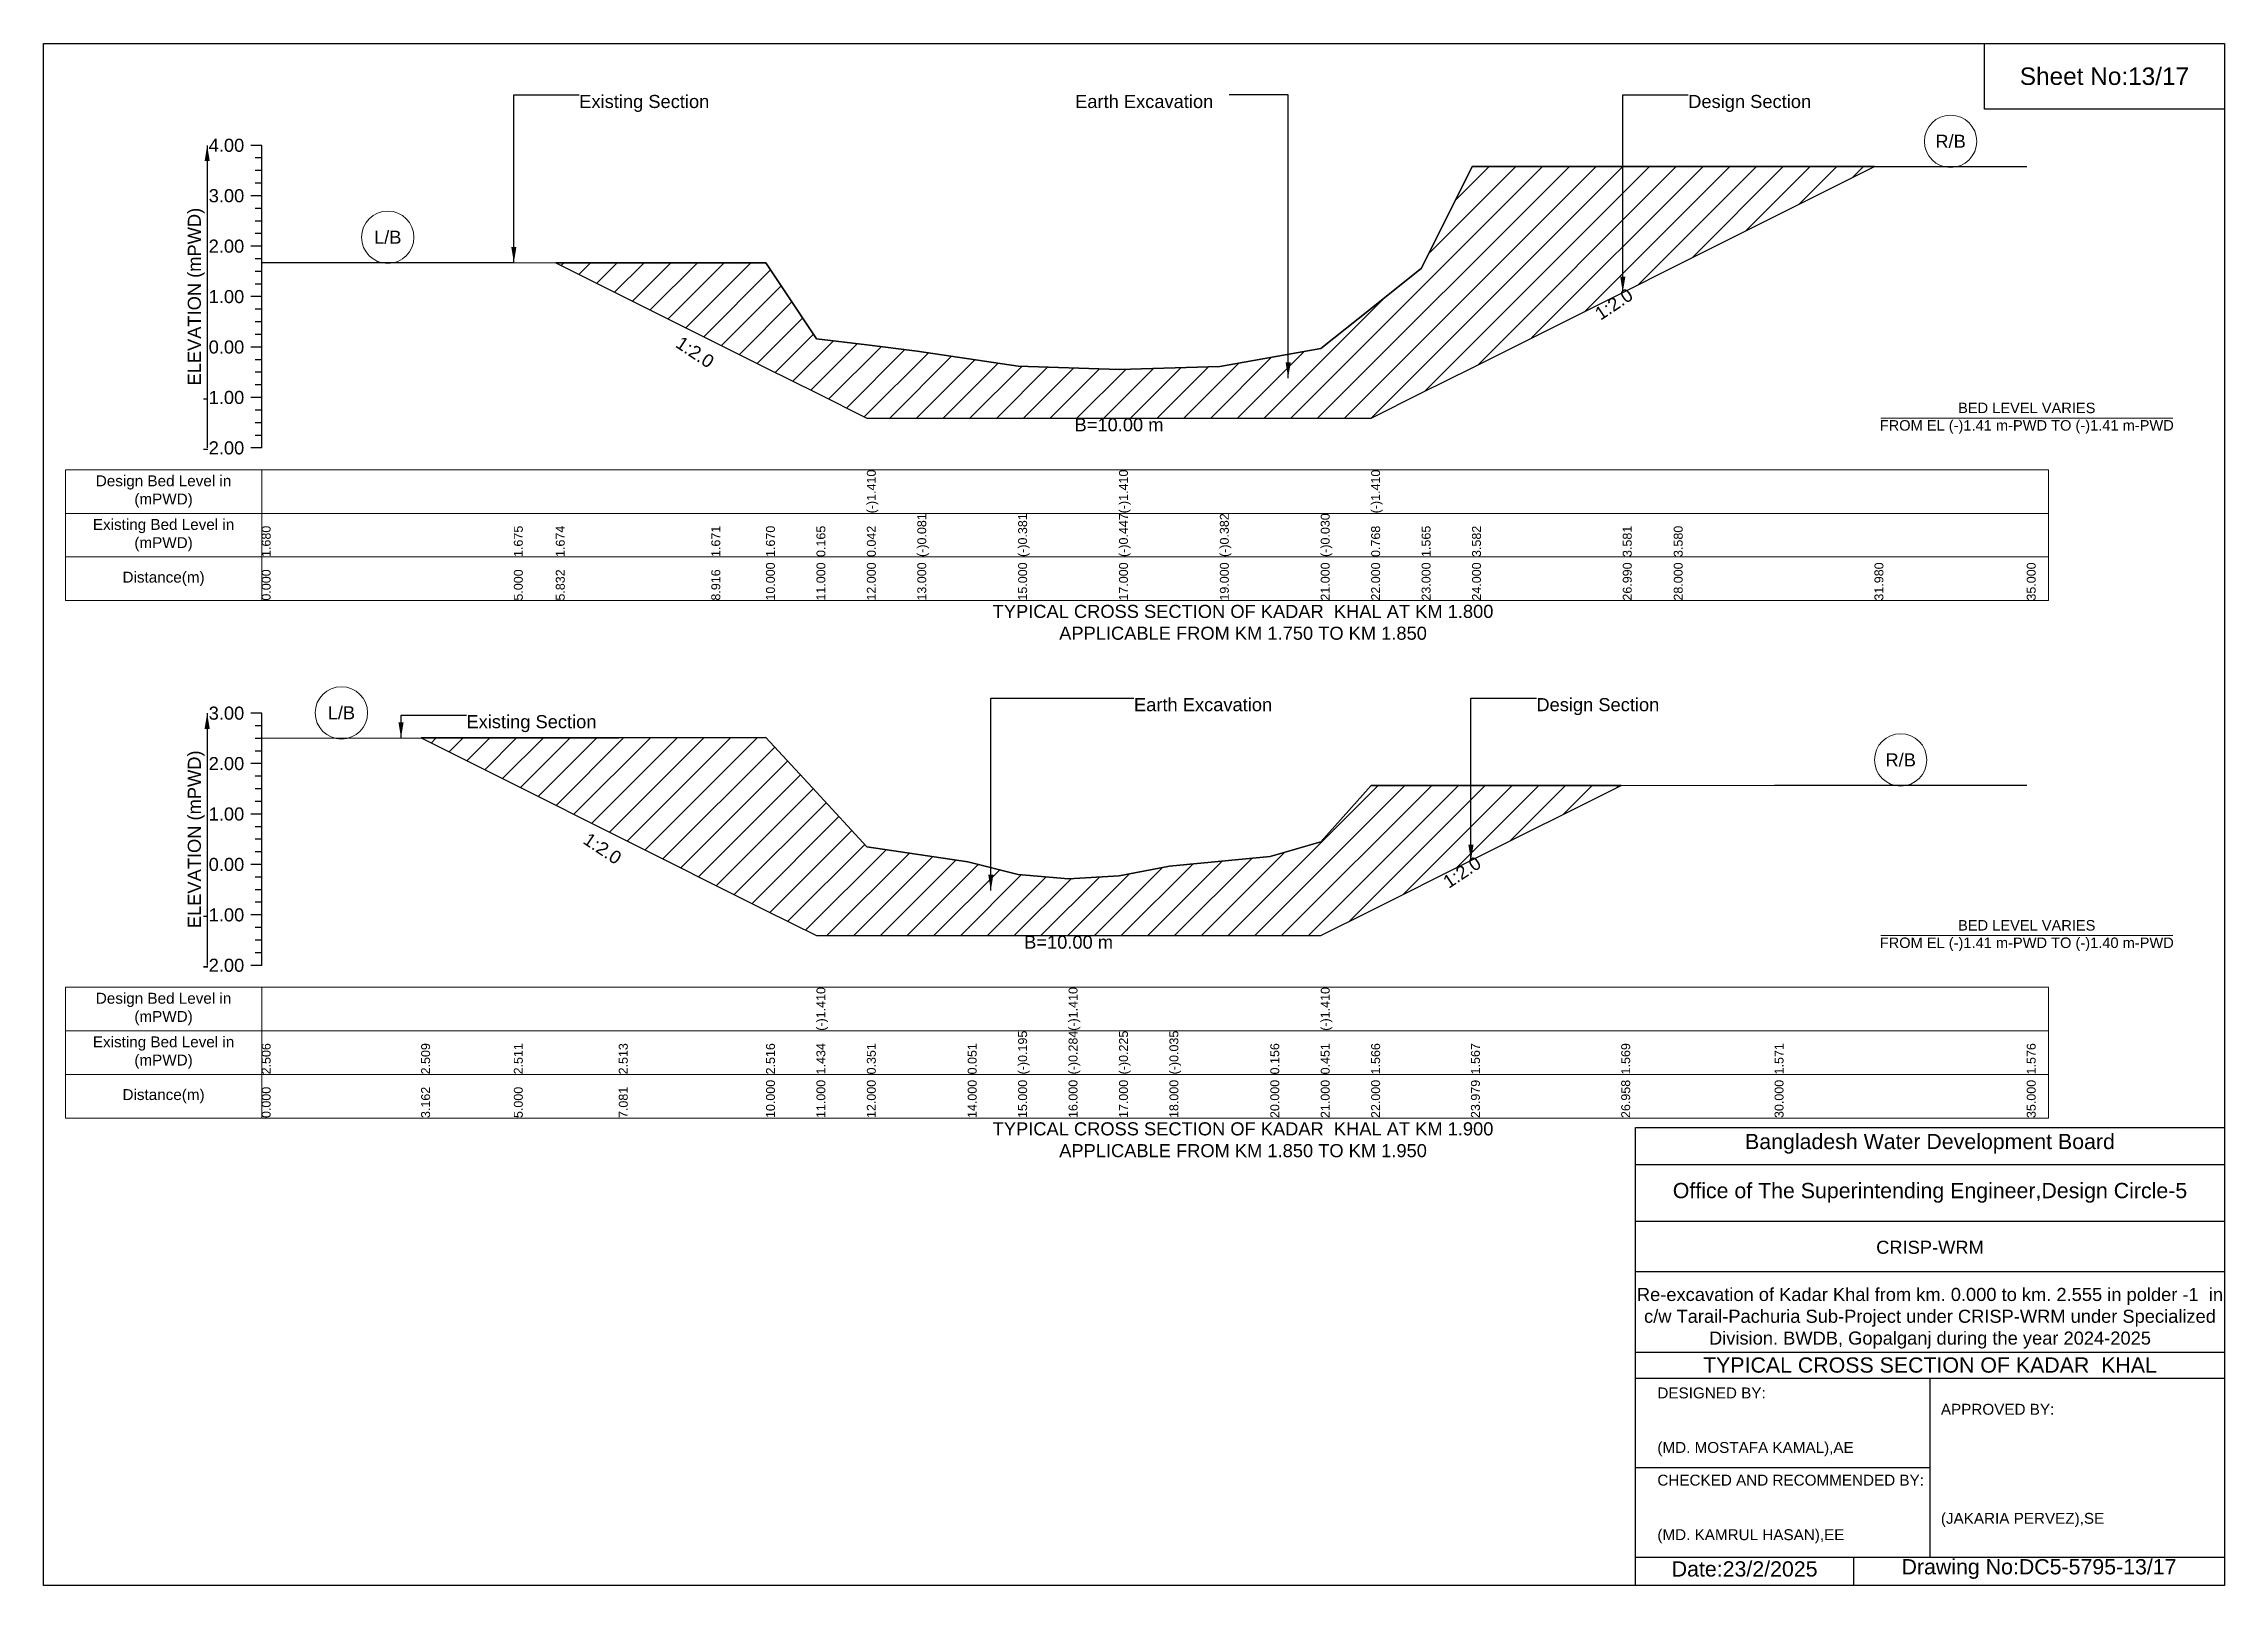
# Model space of a CAD drawing. Header units: inches. Extents: x 91000 to 278000, y -13885 to 0.
# Drawn here: x 220000 to 228000, y -5656 to 0 of the extents above; entities that cross this region are included whole.
import ezdxf

# ---------------------------------------------------------------- set-up
doc = ezdxf.new("R2010")
doc.units = ezdxf.units.IN
doc.header["$LTSCALE"] = 7
doc.header["$MEASUREMENT"] = 0
for name, color, linetype, lineweight in [('Cross section Data Border', 7, 'Continuous', 9), ('Cross Section Labels', 7, 'Continuous', 9), ('Existing_Bed_Level for Xsection', 7, 'Continuous', 25)]:
    doc.layers.add(name, color=color, linetype=linetype, lineweight=lineweight)
doc.styles.get("Standard").update_dxf_attribs({"font": 'arial.ttf'})
doc.dimstyles.get("Standard").update_dxf_attribs({"dimtxt": 0.18, "dimasz": 0.18, "dimexe": 0.18, "dimexo": 0.0625, "dimgap": 0.09, "dimtad": 0, "dimtih": 1, "dimtoh": 1, "dimdec": 4, "dimzin": 0, "dimdsep": 46, "dimtxsty": 'Standard', "dimcen": 0.09, "dimadec": 0, "dimazin": 0, "dimtfac": 1, "dimtdec": 4, "dimtofl": 0, "dimtmove": 0, "dimatfit": 3, "dimfxl": 1, "dimtolj": 1, "dimtzin": 0, "dimarcsym": 0})

msp = doc.modelspace()

# ---------------------------------------------------------------- texts
at = {"attachment_point": 5}
for s, insert, char_height in [('Sheet No:13/17', (227560, -120), 64), ('Bangladesh Water Development Board', (226920, -4036), 56), ('Office of The Superintending Engineer,Design Circle-5', (226920, -4216), 56)]:
    msp.add_mtext(s, dxfattribs=dict(at, insert=insert, char_height=char_height))
for s, insert, char_height, width, attachment_point in [('CRISP-WRM', (226920, -4416), 48, 2240, 5), ('Re-excavation of Kadar Khal from km. 0.000 to km. 2.555 in polder -1  in c/w Tarail-Pachuria Sub-Project under CRISP-WRM under Specialized Division. BWDB, Gopalganj during the year 2024-2025', (226920, -4676), 48, 2160, 5), ('TYPICAL CROSS SECTION OF KADAR  KHAL', (226920, -4848), 56, 2240, 5), ('DESIGNED BY:^J^J^J(MD. MOSTAFA KAMAL),AE', (225920, -5056), 40, 1120, 4), ('APPROVED BY:^J^J^J^J^J^J(JAKARIA PERVEZ),SE', (226960, -5216), 40, 1120, 4), ('CHECKED AND RECOMMENDED BY:^J^J^J(MD. KAMRUL HASAN),EE', (225920, -5376), 40, 1120, 4), ('Date:23/2/2025', (226240, -5596), 56, 1120, 5), ('Drawing No:DC5-5795-13/17', (227320, -5596), 56, 1760, 5)]:
    msp.add_mtext(s, dxfattribs=dict(insert=insert, char_height=char_height, width=width, attachment_point=attachment_point))
at = {"layer": 'Cross section Data Border', "char_height": 40, "width": 640, "attachment_point": 5}
for s, insert in [('Design Bed Level in (mPWD)', (220440, -1643.3)), ('Existing Bed Level in (mPWD)', (220440, -1803.3)), ('Distance(m)', (220440, -1963.3)), ('Design Bed Level in (mPWD)', (220440, -3541.5)), ('Existing Bed Level in (mPWD)', (220440, -3701.5)), ('Distance(m)', (220440, -3861.5))]:
    msp.add_mtext(s, dxfattribs=dict(at, insert=insert))
at = {"layer": 'Cross Section Labels'}
for s, insert, char_height, attachment_point in [('Existing Section', (221965, -188.3), 48, 1), ('Earth Excavation', (223784, -188.3), 48, 1), ('Design Section', (226033.1, -188.3), 48, 1), ('R/B', (226995.6, -358.5), 48, 5), ('L/B', (221262.5, -710.5), 48, 5), ('BED LEVEL VARIES ^JFROM EL (-)1.41 m-PWD TO (-)1.41 m-PWD', (227275, -1374.2), 38.4, 5), ('B=10.00 m', (223945, -1374.2), 48, 2), ('TYPICAL CROSS SECTION OF KADAR  KHAL AT KM 1.800^JAPPLICABLE FROM KM 1.750 TO KM 1.850', (224400, -2123.3), 48, 5), ('Earth Excavation', (224000, -2401), 48, 1), ('Design Section', (225476.1, -2401), 48, 1), ('L/B', (221092.5, -2455.1), 48, 5), ('Existing Section', (221551.1, -2463.5), 48, 1), ('R/B', (226812.5, -2627.9), 48, 5), ('B=10.00 m', (223760, -3272.3), 48, 2), ('BED LEVEL VARIES ^JFROM EL (-)1.41 m-PWD TO (-)1.40 m-PWD', (227275, -3272.3), 38.4, 5), ('TYPICAL CROSS SECTION OF KADAR  KHAL AT KM 1.900^JAPPLICABLE FROM KM 1.850 TO KM 1.950', (224400, -4021.5), 48, 5)]:
    msp.add_mtext(s, dxfattribs=dict(at, insert=insert, char_height=char_height, attachment_point=attachment_point))
at = {"layer": 'Cross Section Labels', "char_height": 48, "attachment_point": 2}
for insert, rotation in [((225746.9, -935.7), 33.69007), ((222403.2, -1112), 326.30993), ((222063.7, -2932.9), 326.30993), ((225189.9, -3019.9), 33.69007)]:
    msp.add_mtext('1:2.0', dxfattribs=dict(at, insert=insert, rotation=rotation))
at = {"layer": 'Existing_Bed_Level for Xsection', "char_height": 48, "attachment_point": 6}
for s, insert in [('4.00', (220736, -373.3)), ('3.00', (220736, -558.3)), ('2.00', (220736, -743.3)), ('1.00', (220736, -928.3)), ('0.00', (220736, -1113.3)), ('-1.00', (220736, -1298.3)), ('-2.00', (220736, -1483.3)), ('3.00', (220736, -2456.5)), ('2.00', (220736, -2641.5)), ('1.00', (220736, -2826.5)), ('0.00', (220736, -3011.5)), ('-1.00', (220736, -3196.5)), ('-2.00', (220736, -3381.5))]:
    msp.add_mtext(s, dxfattribs=dict(at, insert=insert))
at = {"layer": 'Existing_Bed_Level for Xsection', "rotation": 90}
for s, insert, char_height, attachment_point in [('ELEVATION (mPWD)', (220560, -928.3), 48, 5), ('(-)1.410', (223020, -1723.3), 32.8, 1), ('(-)1.410', (223945, -1723.3), 32.8, 1), ('(-)1.410', (224870, -1723.3), 32.8, 1), ('(-)0.081', (223205, -1883.3), 32.8, 1), ('(-)0.381', (223575, -1883.3), 32.8, 1), ('(-)0.447', (223945, -1883.3), 32.8, 1), ('(-)0.382', (224315, -1883.3), 32.8, 1), ('(-)0.030', (224685, -1883.3), 32.8, 1), ('1.680', (220800, -1883.3), 32.8, 1), ('1.675', (221725, -1883.3), 32.8, 1), ('1.674', (221878.9, -1883.3), 32.8, 1), ('1.671', (222449.4, -1883.3), 32.8, 1), ('1.670', (222650, -1883.3), 32.8, 1), ('0.165', (222835, -1883.3), 32.8, 1), ('0.042', (223020, -1883.3), 32.8, 1), ('0.768', (224870, -1883.3), 32.8, 1), ('1.565', (225055, -1883.3), 32.8, 1), ('3.582', (225240, -1883.3), 32.8, 1), ('3.581', (225793.1, -1883.3), 32.8, 1), ('3.580', (225980, -1883.3), 32.8, 1), ('10.000', (222650, -2043.3), 32.8, 1), ('11.000', (222835, -2043.3), 32.8, 1), ('12.000', (223020, -2043.3), 32.8, 1), ('13.000', (223205, -2043.3), 32.8, 1), ('15.000', (223575, -2043.3), 32.8, 1), ('17.000', (223945, -2043.3), 32.8, 1), ('19.000', (224315, -2043.3), 32.8, 1), ('21.000', (224685, -2043.3), 32.8, 1), ('22.000', (224870, -2043.3), 32.8, 1), ('23.000', (225055, -2043.3), 32.8, 1), ('24.000', (225240, -2043.3), 32.8, 1), ('26.990', (225793.1, -2043.3), 32.8, 1), ('28.000', (225980, -2043.3), 32.8, 1), ('31.980', (226716.3, -2043.3), 32.8, 1), ('35.000', (227275, -2043.3), 32.8, 1), ('0.000', (220800, -2043.3), 32.8, 1), ('5.000', (221725, -2043.3), 32.8, 1), ('5.832', (221878.9, -2043.3), 32.8, 1), ('8.916', (222449.4, -2043.3), 32.8, 1), ('ELEVATION (mPWD)', (220560, -2919), 48, 5), ('(-)1.410', (222835, -3621.5), 32.8, 1), ('(-)1.410', (223760, -3621.5), 32.8, 1), ('(-)1.410', (224685, -3621.5), 32.8, 1), ('2.506', (220800, -3781.5), 32.8, 1), ('2.509', (221384.9, -3781.5), 32.8, 1), ('2.511', (221725, -3781.5), 32.8, 1), ('2.513', (222110, -3781.5), 32.8, 1), ('2.516', (222650, -3781.5), 32.8, 1), ('1.434', (222835, -3781.5), 32.8, 1), ('0.351', (223020, -3781.5), 32.8, 1), ('0.051', (223390, -3781.5), 32.8, 1), ('(-)0.195', (223575, -3781.5), 32.8, 1), ('(-)0.284', (223760, -3781.5), 32.8, 1), ('(-)0.225', (223945, -3781.5), 32.8, 1), ('(-)0.035', (224130, -3781.5), 32.8, 1), ('0.156', (224500, -3781.5), 32.8, 1), ('0.451', (224685, -3781.5), 32.8, 1), ('1.566', (224870, -3781.5), 32.8, 1), ('1.567', (225236.1, -3781.5), 32.8, 1), ('1.569', (225787.3, -3781.5), 32.8, 1), ('1.571', (226350, -3781.5), 32.8, 1), ('1.576', (227275, -3781.5), 32.8, 1), ('0.000', (220800, -3941.5), 32.8, 1), ('3.162', (221384.9, -3941.5), 32.8, 1), ('5.000', (221725, -3941.5), 32.8, 1), ('7.081', (222110, -3941.5), 32.8, 1), ('10.000', (222650, -3941.5), 32.8, 1), ('11.000', (222835, -3941.5), 32.8, 1), ('12.000', (223020, -3941.5), 32.8, 1), ('14.000', (223390, -3941.5), 32.8, 1), ('15.000', (223575, -3941.5), 32.8, 1), ('16.000', (223760, -3941.5), 32.8, 1), ('17.000', (223945, -3941.5), 32.8, 1), ('18.000', (224130, -3941.5), 32.8, 1), ('20.000', (224500, -3941.5), 32.8, 1), ('21.000', (224685, -3941.5), 32.8, 1), ('22.000', (224870, -3941.5), 32.8, 1), ('23.979', (225236.1, -3941.5), 32.8, 1), ('26.958', (225787.3, -3941.5), 32.8, 1), ('30.000', (226350, -3941.5), 32.8, 1), ('35.000', (227275, -3941.5), 32.8, 1)]:
    msp.add_mtext(s, dxfattribs=dict(at, insert=insert, char_height=char_height, attachment_point=attachment_point))

# ---------------------------------------------------------------- hatches: boundary and pattern name
at = {"layer": 'Existing_Bed_Level for Xsection'}
h = msp.add_hatch(dxfattribs=at)
h.set_pattern_fill('ANSI31', color=256, scale=555, style=0)
h.paths.add_polyline_path([(221878.9, -803.6), (222449.4, -1088.9), (222650, -1189.2), (222835, -1281.7), (223020, -1374.2), (223205, -1374.2), (223575, -1374.2), (223945, -1374.2), (224315, -1374.2), (224685, -1374.2), (224870, -1374.2), (225055, -1281.7), (225240, -1189.2), (225793.1, -912.6), (225980, -819.2), (226716.3, -451), (225980, -451), (225793.1, -450.9), (225240, -450.6), (225055, -823.8), (224870, -971.3), (224685, -1118.9), (224315, -1184), (223945, -1196), (223575, -1183.8), (223205, -1128.3), (223020, -1105.5), (222835, -1082.8), (222650, -804.4), (222449.4, -804.2)])
h = msp.add_hatch(dxfattribs=at)
h.set_pattern_fill('ANSI31', color=256, scale=555, style=0)
h.paths.add_polyline_path([(221384.9, -2547.3), (221725, -2717.3), (222110, -2909.8), (222650, -3179.8), (222835, -3272.3), (223020, -3272.3), (223390, -3272.3), (223575, -3272.3), (223760, -3272.3), (223945, -3272.3), (224130, -3272.3), (224500, -3272.3), (224685, -3272.3), (224870, -3179.8), (225236.1, -2996.7), (225787.3, -2721.2), (225236.1, -2721.5), (224870, -2721.8), (224685, -2928), (224500, -2982.6), (224130, -3017.9), (223945, -3053.1), (223760, -3064), (223575, -3047.5), (223390, -3002), (223020, -2946.5), (222835, -2746.3), (222650, -2546), (222110, -2546.5), (221725, -2546.9)])

# ---------------------------------------------------------------- linework, layer by layer
for points in [[(220000, 0), (228000, 0), (228000, -5656), (220000, -5656)], [(227120, 0), (228000, 0), (228000, -240), (227120, -240)]]:
    msp.add_lwpolyline(points, close=True)
for points in [[(225840, -5656), (225840, -3976), (228000, -3976)], [(225840, -4112), (228000, -4112)], [(225840, -4320), (228000, -4320)], [(225840, -4504), (228000, -4504)], [(225840, -4800), (228000, -4800)], [(225840, -4896), (228000, -4896)], [(226920, -4896), (226920, -5552)], [(225840, -5224), (226920, -5224)], [(225840, -5552), (228000, -5552)], [(226640, -5552), (226640, -5656)]]:
    msp.add_lwpolyline(points)
at = {"layer": 'Cross section Data Border'}
for points in [[(220080, -1563.3), (227355, -1563.3), (227355, -2043.3), (220080, -2043.3)], [(220080, -3461.5), (227355, -3461.5), (227355, -3941.5), (220080, -3941.5)]]:
    msp.add_lwpolyline(points, close=True, dxfattribs=at)
for points in [[(220800, -1563.3), (220800, -2043.3)], [(220080, -1723.3), (227355, -1723.3)], [(220080, -1883.3), (227355, -1883.3)], [(220800, -3461.5), (220800, -3941.5)], [(220080, -3621.5), (227355, -3621.5)], [(220080, -3781.5), (227355, -3781.5)]]:
    msp.add_lwpolyline(points, dxfattribs=at)
at = {"layer": 'Cross Section Labels'}
for points in [[(226739.2, -1374.2), (227810.8, -1374.2)], [(226739.2, -3272.3), (227810.8, -3272.3)]]:
    msp.add_lwpolyline(points, dxfattribs=at)
for centre in [(226995.6, -358.5), (221262.5, -710.5), (221092.5, -2455.1), (226812.5, -2627.9)]:
    msp.add_circle(centre, 96, dxfattribs=at)
at = {"layer": 'Existing_Bed_Level for Xsection'}
for points in [[(220800, -373.3), (220760, -373.3)], [(220800, -1483.3), (220800, -1298.3), (220800, -1113.3), (220800, -928.3), (220800, -743.3), (220800, -558.3), (220800, -373.3)], [(220800, -419.6), (220776, -419.6)], [(220800, -465.8), (220776, -465.8)], [(220800, -802.5), (221725, -803.4), (221878.9, -803.6), (222449.4, -804.2), (222650, -804.4), (222835, -1082.8), (223020, -1105.5), (223020, -1105.5), (223205, -1128.3), (223575, -1183.8), (223945, -1196), (223945, -1196), (224315, -1184), (224685, -1118.9), (224870, -971.3), (224870, -971.3), (225055, -823.8), (225240, -450.6), (225793.1, -450.9), (225980, -451), (226716.3, -451), (227275, -451)], [(220800, -558.3), (220760, -558.3)], [(220800, -512.1), (220776, -512.1)], [(220800, -604.6), (220776, -604.6)], [(220800, -650.8), (220776, -650.8)], [(220800, -697.1), (220776, -697.1)], [(220800, -743.3), (220760, -743.3)], [(220800, -789.6), (220776, -789.6)], [(220800, -835.8), (220776, -835.8)], [(220800, -928.3), (220760, -928.3)], [(220800, -882.1), (220776, -882.1)], [(220800, -974.6), (220776, -974.6)], [(220800, -1020.8), (220776, -1020.8)], [(220800, -1113.3), (220760, -1113.3)], [(220800, -1067.1), (220776, -1067.1)], [(220800, -1159.6), (220776, -1159.6)], [(220800, -1205.8), (220776, -1205.8)], [(220800, -1252.1), (220776, -1252.1)], [(220800, -1298.3), (220760, -1298.3)], [(220800, -1344.6), (220776, -1344.6)], [(220800, -1390.8), (220776, -1390.8)], [(220800, -1437.1), (220776, -1437.1)], [(220800, -1483.3), (220760, -1483.3)], [(220800, -2456.5), (220760, -2456.5)], [(220800, -3381.5), (220800, -3196.5), (220800, -3011.5), (220800, -2826.5), (220800, -2641.5), (220800, -2456.5)], [(220800, -2502.7), (220776, -2502.7)], [(220800, -2549), (220776, -2549)], [(220800, -2547.8), (221384.9, -2547.3), (221725, -2546.9), (222110, -2546.5), (222650, -2546), (222835, -2746.3), (222835, -2746.3), (223020, -2946.5), (223390, -3002), (223575, -3047.5), (223760, -3064), (223760, -3064), (223945, -3053.1), (224130, -3017.9), (224500, -2982.6), (224685, -2928), (224685, -2928), (224870, -2721.8), (225236.1, -2721.5), (225787.3, -2721.2), (226350, -2720.8), (227275, -2719.9)], [(220800, -2595.2), (220776, -2595.2)], [(220800, -2641.5), (220760, -2641.5)], [(220800, -2687.7), (220776, -2687.7)], [(220800, -2734), (220776, -2734)], [(220800, -2780.2), (220776, -2780.2)], [(220800, -2826.5), (220760, -2826.5)], [(220800, -2872.7), (220776, -2872.7)], [(220800, -2919), (220776, -2919)], [(220800, -3011.5), (220760, -3011.5)], [(220800, -2965.2), (220776, -2965.2)], [(220800, -3057.7), (220776, -3057.7)], [(220800, -3104), (220776, -3104)], [(220800, -3196.5), (220760, -3196.5)], [(220800, -3150.2), (220776, -3150.2)], [(220800, -3242.7), (220776, -3242.7)], [(220800, -3289), (220776, -3289)], [(220800, -3335.2), (220776, -3335.2)], [(220800, -3381.5), (220760, -3381.5)]]:
    msp.add_lwpolyline(points, dxfattribs=at)
for points in [[(221878.9, -803.6), (222449.4, -1088.9), (222650, -1189.2), (222835, -1281.7), (223020, -1374.2), (223020, -1374.2), (223205, -1374.2), (223575, -1374.2), (223945, -1374.2), (223945, -1374.2), (224315, -1374.2), (224685, -1374.2), (224870, -1374.2), (224870, -1374.2), (225055, -1281.7), (225240, -1189.2), (225793.1, -912.6), (225980, -819.2), (226716.3, -451), (225980, -451), (225793.1, -450.9), (225240, -450.6), (225055, -823.8), (224870, -971.3), (224870, -971.3), (224685, -1118.9), (224315, -1184), (223945, -1196), (223945, -1196), (223575, -1183.8), (223205, -1128.3), (223020, -1105.5), (223020, -1105.5), (222835, -1082.8), (222650, -804.4), (222449.4, -804.2)], [(221384.9, -2547.3), (221384.9, -2547.3), (221725, -2717.3), (222110, -2909.8), (222650, -3179.8), (222835, -3272.3), (222835, -3272.3), (223020, -3272.3), (223390, -3272.3), (223575, -3272.3), (223760, -3272.3), (223760, -3272.3), (223945, -3272.3), (224130, -3272.3), (224500, -3272.3), (224685, -3272.3), (224685, -3272.3), (224870, -3179.8), (225236.1, -2996.7), (225787.3, -2721.2), (225236.1, -2721.5), (224870, -2721.8), (224685, -2928), (224685, -2928), (224500, -2982.6), (224130, -3017.9), (223945, -3053.1), (223760, -3064), (223760, -3064), (223575, -3047.5), (223390, -3002), (223020, -2946.5), (222835, -2746.3), (222835, -2746.3), (222650, -2546), (222110, -2546.5), (221725, -2546.9), (221384.9, -2547.3)]]:
    msp.add_lwpolyline(points, close=True, dxfattribs=at)

msp.set_redraw_order([(e.dxf.handle, doc.entitydb.next_handle()) for e in msp.query("TEXT MTEXT ATTDEF DIMENSION ARC_DIMENSION")])  # texts and dimensions are drawn at this point

# ---------------------------------------------------------------- leaders
at = {"layer": 'Cross Section Labels', "annotation_type": 0, "has_hookline": 1}
for points, hookline_direction, text_width in [([(221725, -803.4), (221725, -188.3), (221964.9, -188.3)], 0, 467.2), ([(224565.6, -1227), (224565.6, -188.3), (224348.8, -188.3)], 1, 497), ([(225793.1, -912.6), (225793.1, -188.3), (226033.1, -188.3)], 0, 441.2), ([(221311.1, -2547.3), (221311.1, -2463.5), (221551.1, -2463.5)], 0, 467.2), ([(223474.8, -3106.2), (223474.8, -2401), (223999.9, -2401)], 0, 497), ([(225236.1, -2996.7), (225236.1, -2401), (225476, -2401)], 0, 441.2)]:
    msp.add_leader(points, dimstyle='Standard', override={"dimasz": 57.6}, dxfattribs=dict(at, hookline_direction=hookline_direction, text_width=text_width))
at = {"layer": 'Existing_Bed_Level for Xsection'}
for points in [[(220600, -373.3), (220600, -1483.3)], [(220600, -2456.5), (220600, -3381.5)]]:
    msp.add_leader(points, dimstyle='Standard', override={"dimasz": 57.6}, dxfattribs=at)

doc.saveas('drawing.dxf')
